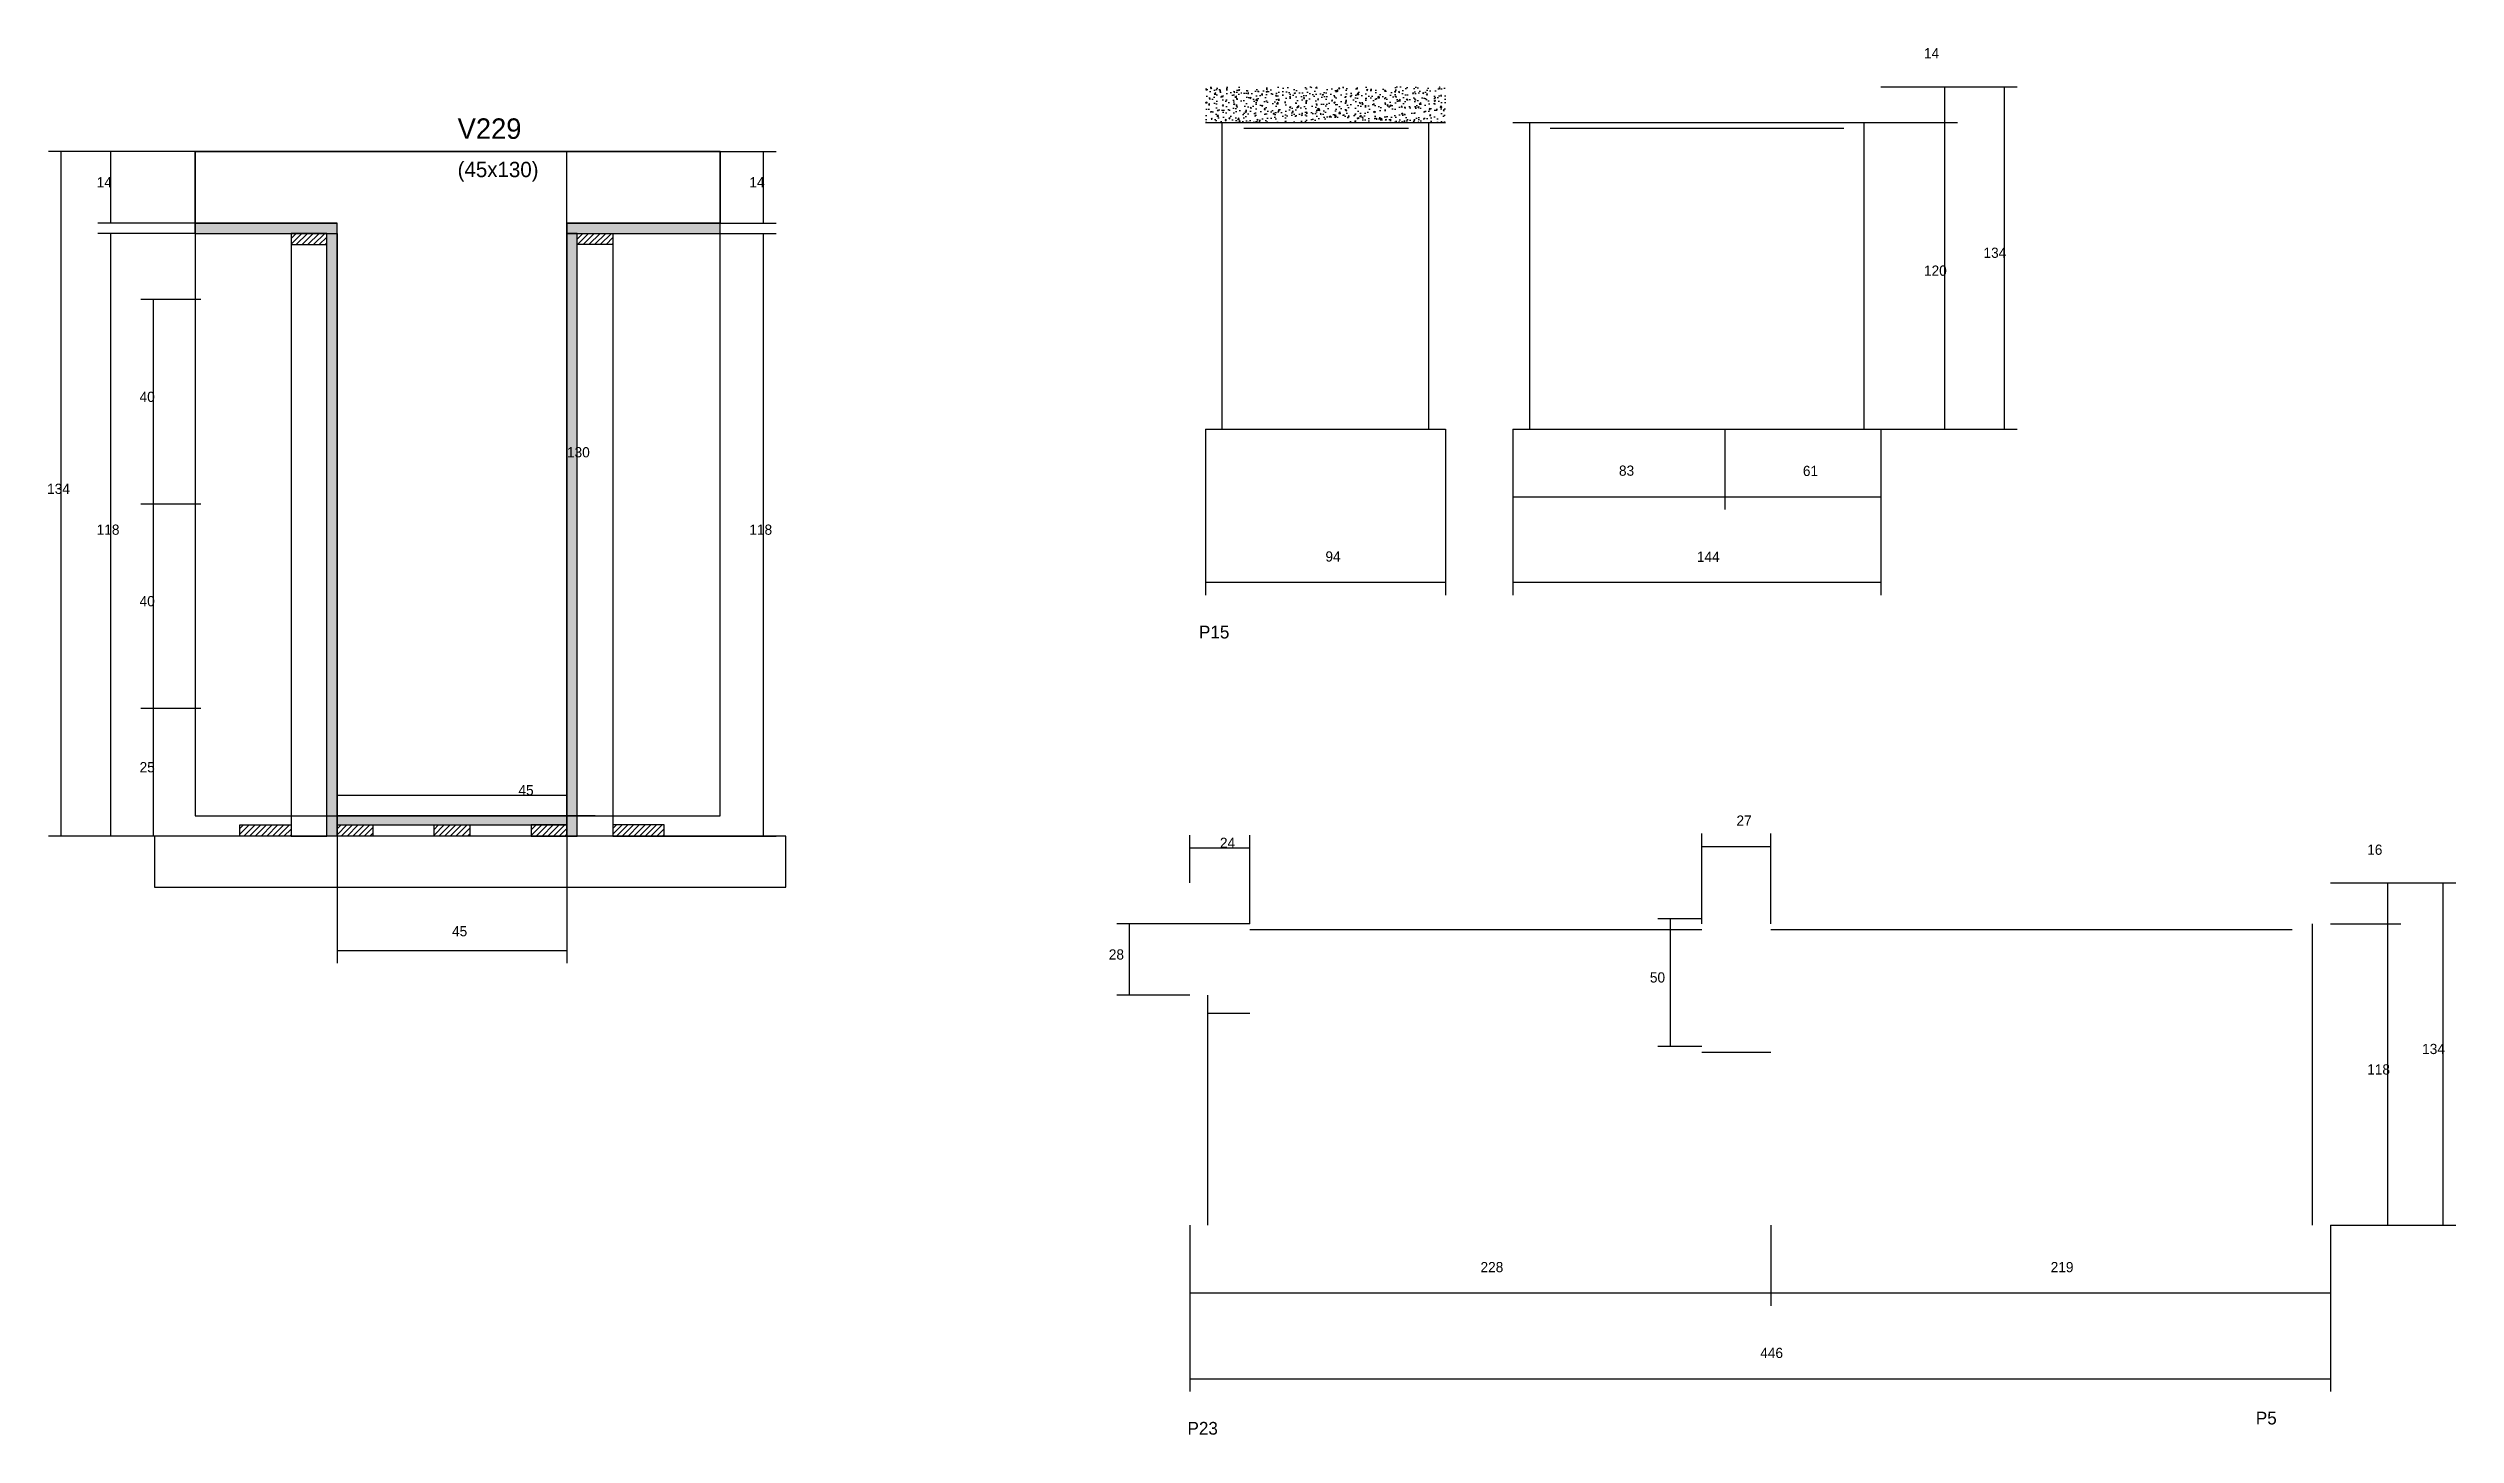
# Model space of a CAD drawing. Header units: metres. Extents: x -2848 to 21926, y -45195 to 1016.
# Drawn here: x 17440 to 18382, y -15902 to -15360 of the extents above; entities that cross this region are included whole.
import ezdxf

# ---------------------------------------------------------------- set-up
doc = ezdxf.new("R2010")
doc.units = ezdxf.units.M
for name, color, linetype in [('CONCRETO', 251, 'Continuous'), ('COTA', 241, 'Continuous'), ('Cota Seção (2x)', 4, 'Continuous'), ('Hachura', 253, 'Continuous'), ('Madeira', 126, 'Continuous'), ('NOMENCLATURA', 7, 'Continuous'), ('Painéis', 200, 'Continuous'), ('SARR_2.2x7', 40, 'Continuous'), ('Texto Seção', 7, 'Continuous')]:
    doc.layers.add(name, color=color, linetype=linetype)

msp = doc.modelspace()

# ---------------------------------------------------------------- texts
at = {"layer": 'COTA'}
for s, p in [('14', (18174, -15363.5)), ('14', (17458.7, -15414)), ('14', (17714.2, -15414)), ('134', (18197.3, -15441.6)), ('120', (18174, -15448.6)), ('40', (17475.5, -15498)), ('83', (18054.6, -15526.9)), ('134', (17439.3, -15534)), ('61', (18126.6, -15527)), ('118', (17458.7, -15550)), ('118', (17714.2, -15550)), ('94', (17939.7, -15560.5)), ('144', (18085.1, -15560.6)), ('40', (17475.5, -15578)), ('25', (17475.5, -15643)), ('27', (18100.6, -15663.9)), ('24', (17898.4, -15672.6)), ('16', (18347.5, -15675.3)), ('45', (17597.8, -15707.2)), ('28', (17854.9, -15716.3)), ('50', (18066.7, -15725.3)), ('118', (18347.5, -15761.3)), ('134', (18369, -15753.3)), ('228', (18000.4, -15838.7)), ('219', (18223.6, -15838.7)), ('446', (18109.9, -15872.3))]:
    msp.add_text(s, height=4, dxfattribs=at).set_placement(p)
at = {"layer": 'Cota Seção (2x)'}
for s, p in [('130', (17642.8, -15519.7)), ('45', (17623.8, -15652))]:
    msp.add_text(s, height=4, dxfattribs=at).set_placement(p)
at = {"layer": 'NOMENCLATURA'}
for s, p in [('P15', (17890.2, -15590.6)), ('P23', (17885.7, -15902.3)), ('P5', (18303.9, -15898.3))]:
    msp.add_text(s, height=5, dxfattribs=at).set_placement(p)
at = {"layer": 'Texto Seção'}
for s, height, p in [('V229', 8, (17600, -15395)), ('(45x130)', 6, (17600, -15410))]:
    msp.add_text(s, height=height, dxfattribs=at).set_placement(p)

# ---------------------------------------------------------------- hatches: boundary and pattern name
at = {"layer": 'COTA'}
h = msp.add_hatch(dxfattribs=at)
h.set_pattern_fill('AR-CONC', scale=0.03)
h.paths.add_polyline_path([(17892.7, -15374.6), (17892.7, -15388.6), (17892.7, -15388.6), (17986.7, -15388.6), (17986.7, -15388.6), (17986.7, -15374.6), (17986.7, -15374.6), (17892.7, -15374.6)])
at = {"layer": 'Hachura'}
h = msp.add_hatch(color=8, dxfattribs=at)
h.dxf.hatch_style = 1
h.paths.add_polyline_path([(17552.8, -15432), (17552.8, -15428), (17552.8, -15428), (17497.2, -15428), (17497.2, -15428), (17497.2, -15432), (17497.2, -15432), (17552.8, -15432)])
h = msp.add_hatch(color=8, dxfattribs=at)
h.dxf.hatch_style = 1
h.paths.add_polyline_path([(17702.8, -15432), (17702.8, -15428), (17702.8, -15428), (17642.8, -15428), (17642.8, -15428), (17642.8, -15432), (17642.8, -15432), (17702.8, -15432)])
h = msp.add_hatch(dxfattribs=at)
h.set_pattern_fill('ANSI31', scale=0.5)
h.paths.add_polyline_path([(17548.8, -15436.4), (17548.8, -15432), (17548.8, -15432), (17534.8, -15432), (17534.8, -15432), (17534.8, -15436.4), (17534.8, -15436.4), (17548.8, -15436.4)])
h = msp.add_hatch(color=8, dxfattribs=at)
h.dxf.hatch_style = 1
h.paths.add_polyline_path([(17548.8, -15432), (17552.8, -15432), (17552.8, -15432), (17552.8, -15668), (17552.8, -15668), (17548.8, -15668), (17548.8, -15668), (17548.8, -15432)])
h = msp.add_hatch(color=8, dxfattribs=at)
h.dxf.hatch_style = 1
h.paths.add_polyline_path([(17646.8, -15432), (17642.8, -15432), (17642.8, -15432), (17642.8, -15668), (17642.8, -15668), (17646.8, -15668), (17646.8, -15668), (17646.8, -15432)])
h = msp.add_hatch(dxfattribs=at)
h.set_pattern_fill('ANSI31', scale=0.5)
h.paths.add_polyline_path([(17646.8, -15436.4), (17646.8, -15432), (17646.8, -15432), (17660.8, -15432), (17660.8, -15432), (17660.8, -15436.4), (17660.8, -15436.4), (17646.8, -15436.4)])
h = msp.add_hatch(dxfattribs=at)
h.set_pattern_fill('ANSI31', scale=0.5)
h.paths.add_polyline_path([(17514.8, -15668), (17514.8, -15663.6), (17514.8, -15663.6), (17534.8, -15663.6), (17534.8, -15663.6), (17534.8, -15668), (17534.8, -15668), (17514.8, -15668)])
h = msp.add_hatch(color=8, dxfattribs=at)
h.dxf.hatch_style = 1
h.paths.add_polyline_path([(17642.8, -15663.6), (17642.8, -15660), (17642.8, -15660), (17552.8, -15660), (17552.8, -15660), (17552.8, -15663.6), (17552.8, -15663.6), (17642.8, -15663.6)])
h = msp.add_hatch(dxfattribs=at)
h.set_pattern_fill('ANSI31', scale=0.5)
h.paths.add_polyline_path([(17552.8, -15668), (17552.8, -15663.6), (17552.8, -15663.6), (17566.8, -15663.6), (17566.8, -15663.6), (17566.8, -15668), (17566.8, -15668), (17552.8, -15668)])
h = msp.add_hatch(dxfattribs=at)
h.set_pattern_fill('ANSI31', scale=0.5)
h.paths.add_polyline_path([(17590.8, -15668), (17590.8, -15663.6), (17590.8, -15663.6), (17604.8, -15663.6), (17604.8, -15663.6), (17604.8, -15668), (17604.8, -15668), (17590.8, -15668)])
h = msp.add_hatch(dxfattribs=at)
h.set_pattern_fill('ANSI31', scale=0.5)
h.paths.add_polyline_path([(17642.8, -15668), (17642.8, -15663.6), (17642.8, -15663.6), (17628.8, -15663.6), (17628.8, -15663.6), (17628.8, -15668), (17628.8, -15668), (17642.8, -15668)])
h = msp.add_hatch(dxfattribs=at)
h.set_pattern_fill('ANSI31', scale=0.5)
h.paths.add_polyline_path([(17680.8, -15668), (17680.8, -15663.6), (17680.8, -15663.6), (17660.8, -15663.6), (17660.8, -15663.6), (17660.8, -15668), (17660.8, -15668), (17680.8, -15668)])

# ---------------------------------------------------------------- linework, layer by layer
at = {"layer": 'CONCRETO'}
for points in [[(17497.2, -15428), (17497.2, -15400), (17702.8, -15400), (17702.8, -15428), (17642.8, -15428), (17642.8, -15660), (17552.8, -15660), (17552.8, -15428)], [(17497.2, -15660), (17702.8, -15660), (17702.8, -15400), (17497.2, -15400)]]:
    msp.add_lwpolyline(points, close=True, dxfattribs=at)
at = {"layer": 'COTA'}
for p, q in [((18157.1, -15374.6), (18187.1, -15374.6)), ((18157.1, -15374.6), (18210.5, -15374.6)), ((18182.1, -15388.6), (18182.1, -15374.6)), ((18205.5, -15508.6), (18205.5, -15374.6)), ((18157.1, -15388.6), (18187.1, -15388.6)), ((18157.1, -15388.6), (18187.1, -15388.6)), ((18182.1, -15508.6), (18182.1, -15388.6)), ((17497.2, -15400), (17439.8, -15400)), ((17444.8, -15668), (17444.8, -15400)), ((17497.2, -15400), (17459.2, -15400)), ((17464.2, -15428), (17464.2, -15400)), ((17702.8, -15400), (17724.7, -15400)), ((17719.7, -15428), (17719.7, -15400)), ((17497.2, -15428), (17459.2, -15428)), ((17702.8, -15428), (17724.7, -15428)), ((17497.2, -15432), (17459.2, -15432)), ((17464.2, -15668), (17464.2, -15432)), ((17702.8, -15432), (17724.7, -15432)), ((17719.7, -15668), (17719.7, -15432)), ((17499.5, -15457.9), (17476, -15457.9)), ((17481, -15538), (17481, -15457.9)), ((17892.7, -15508.6), (17892.7, -15573.6)), ((17986.7, -15508.6), (17986.7, -15573.6)), ((18013.1, -15508.6), (18013.1, -15540.1)), ((18013.1, -15508.6), (18013.1, -15573.6)), ((18096.1, -15508.6), (18096.1, -15540.1)), ((18096.1, -15508.6), (18096.1, -15540.1)), ((18157.1, -15508.6), (18157.1, -15540.1)), ((18157.1, -15508.6), (18157.1, -15573.6)), ((18157.1, -15508.6), (18187.1, -15508.6)), ((18157.1, -15508.6), (18210.5, -15508.6)), ((17499.5, -15538), (17476, -15538)), ((17499.5, -15538), (17476, -15538)), ((17481, -15618), (17481, -15538)), ((18013.1, -15535.1), (18096.1, -15535.1)), ((18096.1, -15535.1), (18157.1, -15535.1)), ((17892.7, -15568.6), (17986.7, -15568.6)), ((18013.1, -15568.6), (18157.1, -15568.6)), ((17499.5, -15618), (17476, -15618)), ((17499.5, -15618), (17476, -15618)), ((17481, -15668), (17481, -15618)), ((17519.2, -15668), (17439.8, -15668)), ((17519.2, -15668), (17459.2, -15668)), ((17499.5, -15668), (17476, -15668)), ((17552.8, -15668), (17552.8, -15717.7)), ((17642.8, -15668), (17642.8, -15717.7)), ((17676.4, -15668), (17724.7, -15668)), ((17886.6, -15686.3), (17886.6, -15667.6)), ((17886.6, -15672.6), (17910.1, -15672.6)), ((17910.1, -15702.3), (17910.1, -15667.6)), ((18087.1, -15702.3), (18087.1, -15667)), ((18087.1, -15672), (18114.1, -15672)), ((18114.1, -15702.3), (18114.1, -15667)), ((18333.1, -15686.3), (18360.6, -15686.3)), ((18333.1, -15686.3), (18382.2, -15686.3)), ((18355.6, -15702.3), (18355.6, -15686.3)), ((18377.2, -15820.3), (18377.2, -15686.3)), ((18087.1, -15700.3), (18069.8, -15700.3)), ((18074.8, -15750.3), (18074.8, -15700.3)), ((17910.1, -15702.3), (17858, -15702.3)), ((17863, -15730.3), (17863, -15702.3)), ((18333.1, -15702.3), (18360.6, -15702.3)), ((18333.1, -15702.3), (18360.6, -15702.3)), ((18355.6, -15820.3), (18355.6, -15702.3)), ((17552.8, -15712.7), (17642.8, -15712.7)), ((17886.6, -15730.3), (17858, -15730.3)), ((18087.1, -15750.3), (18069.8, -15750.3)), ((17886.6, -15820.3), (17886.6, -15851.8)), ((17886.6, -15820.3), (17886.6, -15885.4)), ((18114.1, -15820.3), (18114.1, -15851.8)), ((18114.1, -15820.3), (18114.1, -15851.8)), ((18333.1, -15820.3), (18333.1, -15851.8)), ((18333.1, -15820.3), (18333.1, -15885.4)), ((18333.1, -15820.3), (18360.6, -15820.3)), ((18333.1, -15820.3), (18382.2, -15820.3)), ((17886.6, -15846.8), (18114.1, -15846.8)), ((18114.1, -15846.8), (18333.1, -15846.8)), ((17886.6, -15880.4), (18333.1, -15880.4))]:
    msp.add_line(p, q, dxfattribs=at)
at = {"layer": 'Cota Seção (2x)'}
for p, q in [((17653.8, -15400), (17637.8, -15400)), ((17642.8, -15660), (17642.8, -15400)), ((17552.8, -15668), (17552.8, -15647)), ((17552.8, -15652), (17642.8, -15652)), ((17642.8, -15668), (17642.8, -15647)), ((17653.8, -15660), (17637.8, -15660))]:
    msp.add_line(p, q, dxfattribs=at)
at = {"layer": 'Madeira'}
for points in [[(17548.8, -15436.4), (17548.8, -15432), (17534.8, -15432), (17534.8, -15436.4)], [(17548.8, -15432), (17534.8, -15432), (17534.8, -15668), (17548.8, -15668)], [(17646.8, -15436.4), (17646.8, -15432), (17660.8, -15432), (17660.8, -15436.4)], [(17646.8, -15432), (17660.8, -15432), (17660.8, -15668), (17646.8, -15668)], [(17514.8, -15668), (17514.8, -15663.6), (17534.8, -15663.6), (17534.8, -15668)], [(17552.8, -15668), (17552.8, -15663.6), (17566.8, -15663.6), (17566.8, -15668)], [(17590.8, -15668), (17590.8, -15663.6), (17604.8, -15663.6), (17604.8, -15668)], [(17642.8, -15668), (17642.8, -15663.6), (17628.8, -15663.6), (17628.8, -15668)], [(17680.8, -15668), (17680.8, -15663.6), (17660.8, -15663.6), (17660.8, -15668)], [(17481.4, -15688), (17728.5, -15688), (17728.5, -15668), (17481.4, -15668)]]:
    msp.add_lwpolyline(points, close=True, dxfattribs=at)
at = {"layer": 'Painéis'}
for p, q in [((17892.7, -15388.6), (17986.7, -15388.6)), ((18013.1, -15388.6), (18157.1, -15388.6)), ((17497.2, -15428), (17552.8, -15428)), ((17497.2, -15432), (17497.2, -15428)), ((17552.8, -15432), (17552.8, -15428)), ((17642.8, -15428), (17702.8, -15428)), ((17642.8, -15432), (17642.8, -15428)), ((17702.8, -15432), (17702.8, -15428)), ((17552.8, -15668), (17552.8, -15432)), ((17642.8, -15668), (17642.8, -15432)), ((17892.7, -15508.6), (17986.7, -15508.6)), ((18013.1, -15508.6), (18157.1, -15508.6)), ((17552.8, -15660), (17642.8, -15660)), ((17552.8, -15663.6), (17552.8, -15660)), ((17642.8, -15663.6), (17642.8, -15660))]:
    msp.add_line(p, q, dxfattribs=at)
for points in [[(17552.8, -15432), (17552.8, -15428), (17497.2, -15428), (17497.2, -15432)], [(17702.8, -15432), (17702.8, -15428), (17642.8, -15428), (17642.8, -15432)], [(17548.8, -15432), (17552.8, -15432), (17552.8, -15668), (17548.8, -15668)], [(17646.8, -15432), (17642.8, -15432), (17642.8, -15668), (17646.8, -15668)], [(17642.8, -15663.6), (17642.8, -15660), (17552.8, -15660), (17552.8, -15663.6)]]:
    msp.add_lwpolyline(points, close=True, dxfattribs=at)
at = {"layer": 'SARR_2.2x7'}
for p, q in [((17899.3, -15508.6), (17899.3, -15388.6)), ((17907.7, -15390.8), (17972.2, -15390.8)), ((17980.2, -15508.6), (17980.2, -15388.6)), ((18019.7, -15508.6), (18019.7, -15388.6)), ((18027.7, -15390.8), (18096.1, -15390.8)), ((18096.1, -15390.8), (18142.6, -15390.8)), ((18150.6, -15508.6), (18150.6, -15388.6)), ((17910.1, -15704.5), (18087.1, -15704.5)), ((18114.1, -15704.5), (18318.1, -15704.5)), ((18326.1, -15820.3), (18326.1, -15702.3)), ((17893.6, -15820.3), (17893.6, -15730.3)), ((17893.6, -15737.3), (17910.1, -15737.3)), ((18087.1, -15752.5), (18114.1, -15752.5))]:
    msp.add_line(p, q, dxfattribs=at)

msp.set_redraw_order([(e.dxf.handle, doc.entitydb.next_handle()) for e in msp.query("TEXT MTEXT ATTDEF DIMENSION ARC_DIMENSION")])  # texts and dimensions are drawn at this point

doc.saveas('drawing.dxf')
